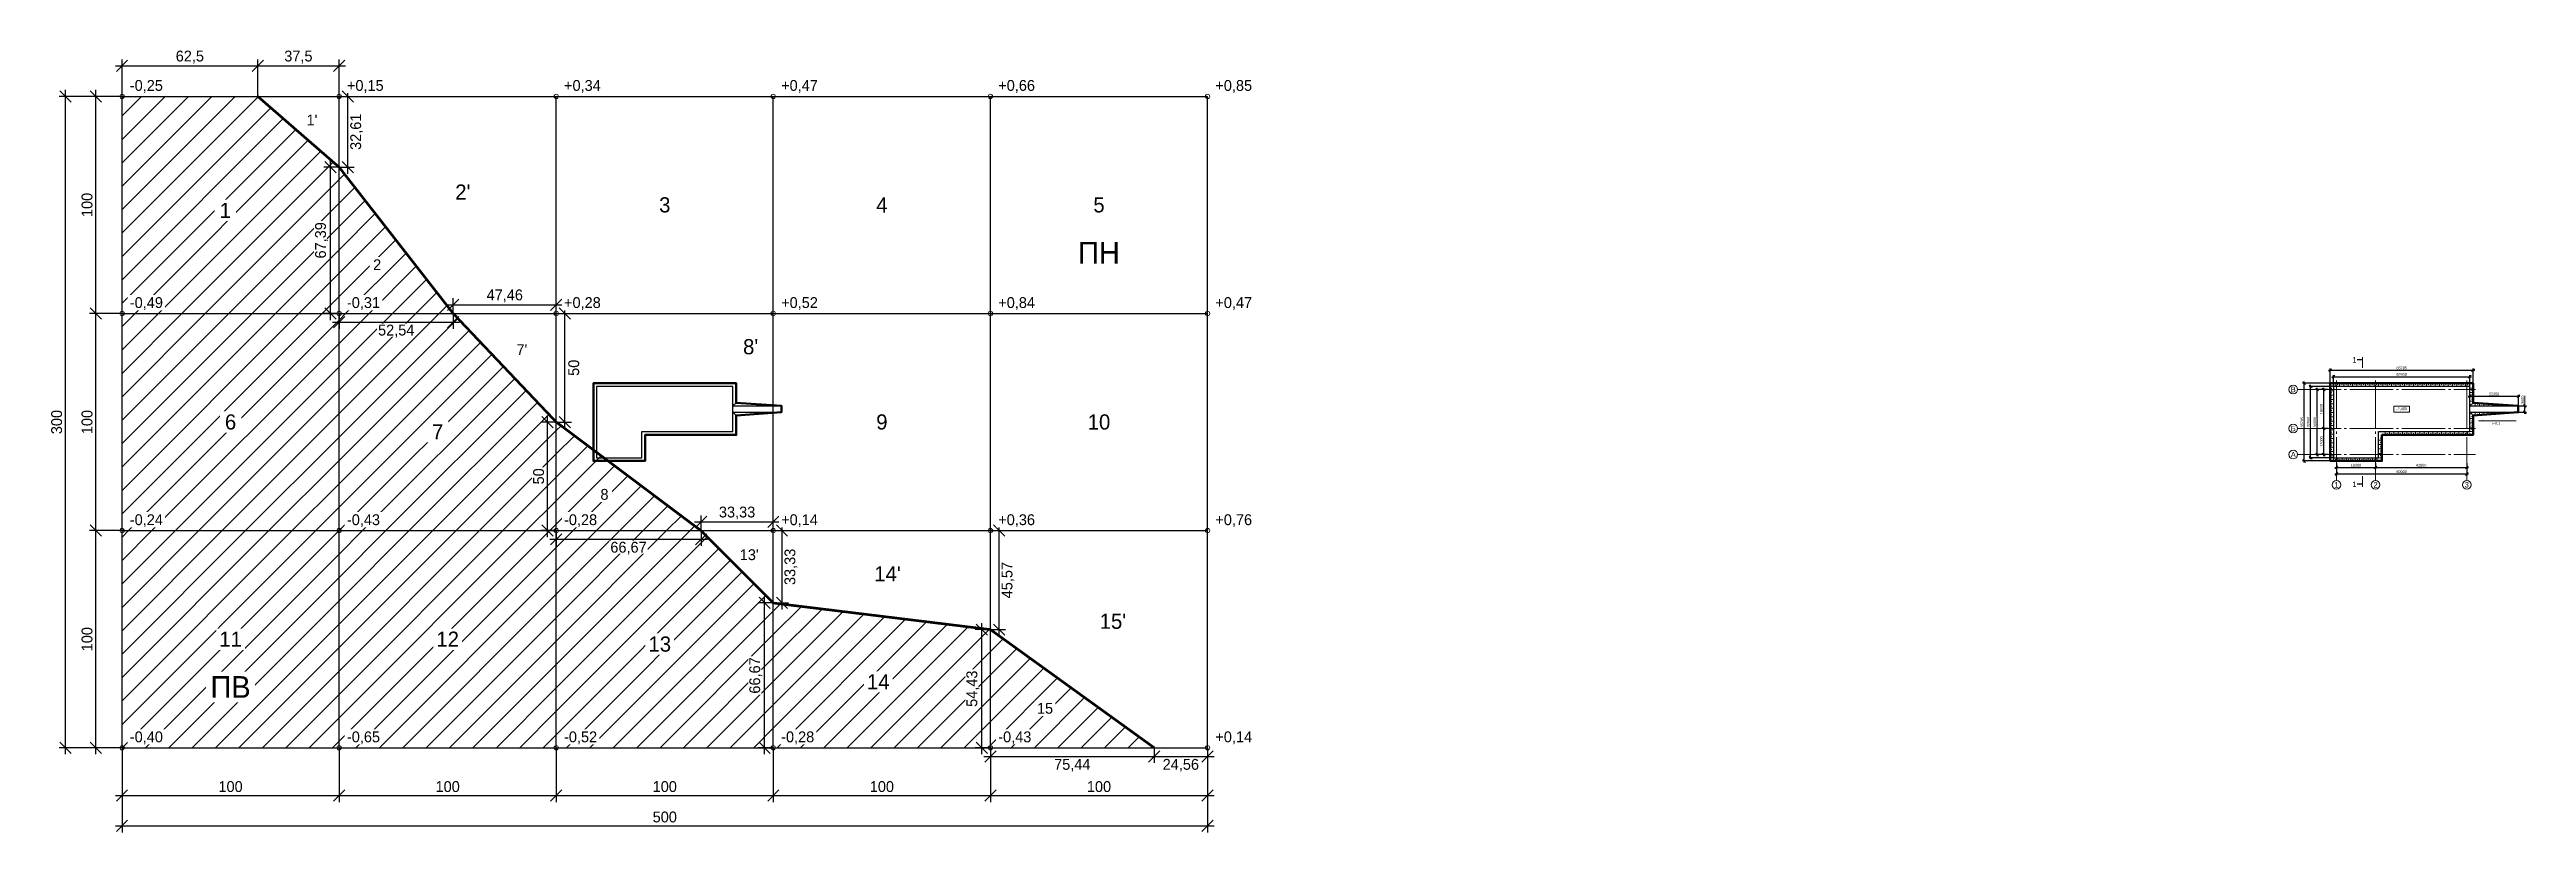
# Model space of a CAD drawing. Header units: metres. Extents: x -33 to 2004, y -39 to 322.
# Drawn here: x -33 to 1108, y -39 to 322 of the extents above; entities that cross this region are included whole.
import ezdxf

# ---------------------------------------------------------------- set-up
doc = ezdxf.new("R2010")
doc.units = ezdxf.units.M
doc.linetypes.add('ГОСТ_штрихпунктирная', pattern=[24, 20, -1.5, 1, -1.5])
for name, color, linetype, lineweight in [('Бергштрихи', 7, 'Continuous', 18), ('Конструкции', 7, 'Continuous', 50), ('Котлован', 7, 'Continuous', 50), ('Котлован_низ', 7, 'Continuous', 25), ('ЛНР', 1, 'Continuous', 70), ('Надписи', 7, 'Continuous', 25), ('Номера_фигур', 7, 'Continuous', 25), ('Оси', 7, 'Continuous', 18), ('Отметки', 5, 'Continuous', 18), ('ПВ_ПН', 7, 'Continuous', 35), ('ПВ_штриховка', 8, 'Continuous', 18), ('Размеры', 3, 'Continuous', 18), ('Сетка', 7, 'Continuous', 25)]:
    doc.layers.add(name, color=color, linetype=linetype, lineweight=lineweight)
doc.styles.add('ГОСТ тип Б', font='ofont.ru_GOST type B.ttf')
doc.dimstyles.new('М1-2000', dxfattribs={"dimscale": 2, "dimtxt": 2.5, "dimasz": 2.5, "dimexe": 1.5, "dimexo": 0, "dimgap": 0.8, "dimtad": 1, "dimtxsty": 'ГОСТ тип Б', "dimtsz": 1.3, "dimcen": 2.5, "dimdle": 1.5, "dimclrd": 3, "dimclre": 3, "dimclrt": 3, "dimazin": 3, "dimtfac": 1, "dimtix": 1, "dimtmove": 0, "dimatfit": 3, "dimtfill": 1, "dimarcsym": 0})
doc.dimstyles.new('М1-500', dxfattribs={"dimscale": 0.5, "dimtxt": 2.5, "dimasz": 2.5, "dimexe": 1.5, "dimexo": 0, "dimgap": 0.8, "dimtad": 1, "dimdec": 0, "dimlfac": 1000, "dimtxsty": 'ГОСТ тип Б', "dimtsz": 1.3, "dimcen": 2.5, "dimdle": 1.5, "dimclrd": 3, "dimclre": 3, "dimclrt": 3, "dimazin": 3, "dimtfac": 1, "dimtix": 1, "dimtmove": 0, "dimatfit": 3, "dimtfill": 1, "dimarcsym": 0})

msp = doc.modelspace()

# ---------------------------------------------------------------- texts
at = {"layer": 'Оси', "char_height": 2.5, "attachment_point": 5, "style": 'ГОСТ тип Б'}
for s, insert in [('В', (1000.1025, 165)), ('Б', (1000.1025, 147)), ('А', (1000.1025, 135)), ('1', (1020, 121.1025)), ('2', (1038, 121.1025)), ('3', (1080, 121.1025))]:
    msp.add_mtext(s, dxfattribs=dict(at, insert=insert))
at = {"layer": 'Отметки', "insert": (1050, 156), "char_height": 1.25, "attachment_point": 5, "style": 'ГОСТ тип Б'}
msp.add_mtext('-2,400', dxfattribs=at)
at = {"layer": 'Размеры', "insert": (1093.575, 150.0029), "char_height": 1.25, "attachment_point": 2, "style": 'ГОСТ тип Б'}
msp.add_mtext('i=0,1', dxfattribs=at)

# ---------------------------------------------------------------- blocks, each defined once
blk = doc.blocks.new('_OBLIQUE')
at = {"color": 0, "linetype": 'ByBlock'}
blk.add_line((-0.5, -0.5), (0.5, 0.5), dxfattribs=at)
blk = doc.blocks.new('*D0')
at = {"color": 3, "transparency": 16777216}
for p, q in [((-3, 314), (65.5, 314)), ((0, 300), (0, 317)), ((62.5, 300), (62.5, 317))]:
    blk.add_line(p, q, dxfattribs=at)
at = {"layer": 'Defpoints', "transparency": 16777216}
for p in [(0, 314), (0, 300), (62.5, 300)]:
    blk.add_point(p, dxfattribs=at)
at = {"layer": 'Размеры', "color": 3, "transparency": 16777216, "xscale": 5.2, "yscale": 5.2}
for p in [(0, 314), (62.5, 314)]:
    blk.add_blockref('_OBLIQUE', p, dxfattribs=at)
at = {"layer": 'Размеры', "color": 3, "transparency": 16777216, "insert": (31.25, 318.1), "char_height": 5, "attachment_point": 5, "style": 'ГОСТ тип Б', "bg_fill": 3, "box_fill_scale": 1.1, "bg_fill_color": 1, "bg_fill_transparency": 0}
blk.add_mtext('62,5', dxfattribs=at)
blk = doc.blocks.new('*D2')
at = {"color": 3, "transparency": 16777216}
for p, q in [((59.5, 314), (103, 314)), ((62.5, 300), (62.5, 317)), ((100, 300), (100, 317))]:
    blk.add_line(p, q, dxfattribs=at)
at = {"layer": 'Defpoints', "transparency": 16777216}
for p in [(62.5, 314), (62.5, 300), (100, 300)]:
    blk.add_point(p, dxfattribs=at)
at = {"layer": 'Размеры', "color": 3, "transparency": 16777216, "xscale": 5.2, "yscale": 5.2}
for p in [(62.5, 314), (100, 314)]:
    blk.add_blockref('_OBLIQUE', p, dxfattribs=at)
at = {"layer": 'Размеры', "color": 3, "transparency": 16777216, "insert": (81.25, 318.1), "char_height": 5, "attachment_point": 5, "style": 'ГОСТ тип Б', "bg_fill": 3, "box_fill_scale": 1.1, "bg_fill_color": 1, "bg_fill_transparency": 0}
blk.add_mtext('37,5', dxfattribs=at)
blk = doc.blocks.new('*D3')
at = {"color": 3, "transparency": 16777216}
for p, q in [((97, 196), (155.5, 196)), ((100, 200), (100, 193)), ((152.5, 200), (152.5, 193))]:
    blk.add_line(p, q, dxfattribs=at)
at = {"layer": 'Defpoints', "transparency": 16777216}
for p in [(100, 200), (100, 196), (152.5, 200)]:
    blk.add_point(p, dxfattribs=at)
at = {"layer": 'Размеры', "color": 3, "transparency": 16777216, "xscale": 5.2, "yscale": 5.2}
for p in [(100, 196), (152.5, 196)]:
    blk.add_blockref('_OBLIQUE', p, dxfattribs=at)
at = {"layer": 'Размеры', "color": 3, "transparency": 16777216, "insert": (126.3, 191.9), "char_height": 5, "attachment_point": 5, "style": 'ГОСТ тип Б', "bg_fill": 3, "box_fill_scale": 1.1, "bg_fill_color": 1, "bg_fill_transparency": 0}
blk.add_mtext('52,54', dxfattribs=at)
blk = doc.blocks.new('*D4')
at = {"color": 3, "transparency": 16777216}
for p, q in [((152.5, 200), (152.5, 207)), ((200, 200), (200, 207)), ((149.5, 204), (203, 204))]:
    blk.add_line(p, q, dxfattribs=at)
at = {"layer": 'Defpoints', "transparency": 16777216}
for p in [(152.5, 204), (152.5, 200), (200, 200)]:
    blk.add_point(p, dxfattribs=at)
at = {"layer": 'Размеры', "color": 3, "transparency": 16777216, "xscale": 5.2, "yscale": 5.2}
for p in [(152.5, 204), (200, 204)]:
    blk.add_blockref('_OBLIQUE', p, dxfattribs=at)
at = {"layer": 'Размеры', "color": 3, "transparency": 16777216, "insert": (176.3, 208.1), "char_height": 5, "attachment_point": 5, "style": 'ГОСТ тип Б', "bg_fill": 3, "box_fill_scale": 1.1, "bg_fill_color": 1, "bg_fill_transparency": 0}
blk.add_mtext('47,46', dxfattribs=at)
blk = doc.blocks.new('*D5')
at = {"color": 3, "transparency": 16777216}
for p, q in [((197, 96), (269.7, 96)), ((200, 100), (200, 93)), ((266.7, 100), (266.7, 93))]:
    blk.add_line(p, q, dxfattribs=at)
at = {"layer": 'Defpoints', "transparency": 16777216}
for p in [(200, 100), (200, 96), (266.7, 100)]:
    blk.add_point(p, dxfattribs=at)
at = {"layer": 'Размеры', "color": 3, "transparency": 16777216, "xscale": 5.2, "yscale": 5.2}
for p in [(200, 96), (266.7, 96)]:
    blk.add_blockref('_OBLIQUE', p, dxfattribs=at)
at = {"layer": 'Размеры', "color": 3, "transparency": 16777216, "insert": (233.3, 91.9), "char_height": 5, "attachment_point": 5, "style": 'ГОСТ тип Б', "bg_fill": 3, "box_fill_scale": 1.1, "bg_fill_color": 1, "bg_fill_transparency": 0}
blk.add_mtext('66,67', dxfattribs=at)
blk = doc.blocks.new('*D6')
at = {"color": 3, "transparency": 16777216}
for p, q in [((263.7, 104), (303, 104)), ((266.7, 100), (266.7, 107)), ((300, 100), (300, 107))]:
    blk.add_line(p, q, dxfattribs=at)
at = {"layer": 'Defpoints', "transparency": 16777216}
for p in [(266.7, 104), (266.7, 100), (300, 100)]:
    blk.add_point(p, dxfattribs=at)
at = {"layer": 'Размеры', "color": 3, "transparency": 16777216, "xscale": 5.2, "yscale": 5.2}
for p in [(266.7, 104), (300, 104)]:
    blk.add_blockref('_OBLIQUE', p, dxfattribs=at)
at = {"layer": 'Размеры', "color": 3, "transparency": 16777216, "insert": (283.3, 108.1), "char_height": 5, "attachment_point": 5, "style": 'ГОСТ тип Б', "bg_fill": 3, "box_fill_scale": 1.1, "bg_fill_color": 1, "bg_fill_transparency": 0}
blk.add_mtext('33,33', dxfattribs=at)
blk = doc.blocks.new('*D7')
at = {"color": 3, "transparency": 16777216}
for p, q in [((400, 0), (400, -7)), ((475.4, 0), (475.4, -7)), ((397, -4), (478.4, -4))]:
    blk.add_line(p, q, dxfattribs=at)
at = {"layer": 'Defpoints', "transparency": 16777216}
for p in [(400, 0), (475.4, 0), (400, -4)]:
    blk.add_point(p, dxfattribs=at)
at = {"layer": 'Размеры', "color": 3, "transparency": 16777216, "xscale": 5.2, "yscale": 5.2}
for p in [(400, -4), (475.4, -4)]:
    blk.add_blockref('_OBLIQUE', p, dxfattribs=at)
at = {"layer": 'Размеры', "color": 3, "transparency": 16777216, "insert": (437.7, -8.1), "char_height": 5, "attachment_point": 5, "style": 'ГОСТ тип Б', "bg_fill": 3, "box_fill_scale": 1.1, "bg_fill_color": 1, "bg_fill_transparency": 0}
blk.add_mtext('75,44', dxfattribs=at)
blk = doc.blocks.new('*D8')
at = {"color": 3, "transparency": 16777216}
for p, q in [((475.4, 0), (475.4, -7)), ((500, 0), (500, -7)), ((472.4, -4), (503, -4))]:
    blk.add_line(p, q, dxfattribs=at)
at = {"layer": 'Размеры', "color": 3, "transparency": 16777216, "xscale": 5.2, "yscale": 5.2}
for p in [(475.4, -4), (500, -4)]:
    blk.add_blockref('_OBLIQUE', p, dxfattribs=at)
at = {"layer": 'Размеры', "color": 3, "transparency": 16777216, "insert": (487.7, -8.1), "char_height": 5, "attachment_point": 5, "style": 'ГОСТ тип Б', "bg_fill": 3, "box_fill_scale": 1.1, "bg_fill_color": 1, "bg_fill_transparency": 0}
blk.add_mtext('24,56', dxfattribs=at)
at = {"layer": 'Defpoints', "transparency": 16777216}
for p in [(475.4, 0), (500, 0), (475.4, -4)]:
    blk.add_point(p, dxfattribs=at)
blk = doc.blocks.new('*D9')
at = {"color": 3, "transparency": 16777216}
for p, q in [((100, 300), (107, 300)), ((104, 264.4), (104, 303)), ((100, 267.4), (107, 267.4))]:
    blk.add_line(p, q, dxfattribs=at)
at = {"layer": 'Defpoints', "transparency": 16777216}
for p in [(100, 300), (100, 267.4), (104, 267.4)]:
    blk.add_point(p, dxfattribs=at)
at = {"layer": 'Размеры', "color": 3, "transparency": 16777216, "xscale": 5.2, "yscale": 5.2, "rotation": 90}
for p in [(104, 300), (104, 267.4)]:
    blk.add_blockref('_OBLIQUE', p, dxfattribs=at)
at = {"layer": 'Размеры', "color": 3, "transparency": 16777216, "insert": (108.1, 283.7), "char_height": 5, "attachment_point": 5, "rotation": 90, "style": 'ГОСТ тип Б', "bg_fill": 3, "box_fill_scale": 1.1, "bg_fill_color": 1, "bg_fill_transparency": 0}
blk.add_mtext('32,61', dxfattribs=at)
blk = doc.blocks.new('*D10')
at = {"color": 3, "transparency": 16777216}
for p, q in [((100, 267.4), (93, 267.4)), ((96, 197), (96, 270.4)), ((100, 200), (93, 200))]:
    blk.add_line(p, q, dxfattribs=at)
at = {"layer": 'Defpoints', "transparency": 16777216}
for p in [(100, 267.4), (96, 200), (100, 200)]:
    blk.add_point(p, dxfattribs=at)
at = {"layer": 'Размеры', "color": 3, "transparency": 16777216, "xscale": 5.2, "yscale": 5.2, "rotation": 90}
for p in [(96, 267.4), (96, 200)]:
    blk.add_blockref('_OBLIQUE', p, dxfattribs=at)
at = {"layer": 'Размеры', "color": 3, "transparency": 16777216, "insert": (91.9, 233.7), "char_height": 5, "attachment_point": 5, "rotation": 90, "style": 'ГОСТ тип Б', "bg_fill": 3, "box_fill_scale": 1.1, "bg_fill_color": 1, "bg_fill_transparency": 0}
blk.add_mtext('67,39', dxfattribs=at)
blk = doc.blocks.new('*D11')
at = {"color": 3, "transparency": 16777216}
for p, q in [((200, 200), (207, 200)), ((204, 147), (204, 203)), ((200, 150), (207, 150))]:
    blk.add_line(p, q, dxfattribs=at)
at = {"layer": 'Defpoints', "transparency": 16777216}
for p in [(200, 200), (200, 150), (204, 150)]:
    blk.add_point(p, dxfattribs=at)
at = {"layer": 'Размеры', "color": 3, "transparency": 16777216, "xscale": 5.2, "yscale": 5.2, "rotation": 90}
for p in [(204, 200), (204, 150)]:
    blk.add_blockref('_OBLIQUE', p, dxfattribs=at)
at = {"layer": 'Размеры', "color": 3, "transparency": 16777216, "insert": (208.1, 175), "char_height": 5, "attachment_point": 5, "rotation": 90, "style": 'ГОСТ тип Б', "bg_fill": 3, "box_fill_scale": 1.1, "bg_fill_color": 1, "bg_fill_transparency": 0}
blk.add_mtext('50', dxfattribs=at)
blk = doc.blocks.new('*D12')
at = {"color": 3, "transparency": 16777216}
for p, q in [((200, 150), (193, 150)), ((196, 97), (196, 153)), ((200, 100), (193, 100))]:
    blk.add_line(p, q, dxfattribs=at)
at = {"layer": 'Defpoints', "transparency": 16777216}
for p in [(200, 150), (196, 100), (200, 100)]:
    blk.add_point(p, dxfattribs=at)
at = {"layer": 'Размеры', "color": 3, "transparency": 16777216, "xscale": 5.2, "yscale": 5.2, "rotation": 90}
for p in [(196, 150), (196, 100)]:
    blk.add_blockref('_OBLIQUE', p, dxfattribs=at)
at = {"layer": 'Размеры', "color": 3, "transparency": 16777216, "insert": (191.9, 125), "char_height": 5, "attachment_point": 5, "rotation": 90, "style": 'ГОСТ тип Б', "bg_fill": 3, "box_fill_scale": 1.1, "bg_fill_color": 1, "bg_fill_transparency": 0}
blk.add_mtext('50', dxfattribs=at)
blk = doc.blocks.new('*D13')
at = {"color": 3, "transparency": 16777216}
for p, q in [((304, 63.7), (304, 103)), ((300, 100), (307, 100)), ((300, 66.7), (307, 66.7))]:
    blk.add_line(p, q, dxfattribs=at)
at = {"layer": 'Defpoints', "transparency": 16777216}
for p in [(300, 100), (300, 66.7), (304, 66.7)]:
    blk.add_point(p, dxfattribs=at)
at = {"layer": 'Размеры', "color": 3, "transparency": 16777216, "xscale": 5.2, "yscale": 5.2, "rotation": 90}
for p in [(304, 100), (304, 66.7)]:
    blk.add_blockref('_OBLIQUE', p, dxfattribs=at)
at = {"layer": 'Размеры', "color": 3, "transparency": 16777216, "insert": (308.1, 83.3), "char_height": 5, "attachment_point": 5, "rotation": 90, "style": 'ГОСТ тип Б', "bg_fill": 3, "box_fill_scale": 1.1, "bg_fill_color": 1, "bg_fill_transparency": 0}
blk.add_mtext('33,33', dxfattribs=at)
blk = doc.blocks.new('*D14')
at = {"color": 3, "transparency": 16777216}
for p, q in [((296, -3), (296, 69.7)), ((300, 66.7), (293, 66.7)), ((300, 0), (293, 0))]:
    blk.add_line(p, q, dxfattribs=at)
at = {"layer": 'Defpoints', "transparency": 16777216}
for p in [(300, 66.7), (296, 0), (300, 0)]:
    blk.add_point(p, dxfattribs=at)
at = {"layer": 'Размеры', "color": 3, "transparency": 16777216, "xscale": 5.2, "yscale": 5.2, "rotation": 90}
for p in [(296, 66.7), (296, 0)]:
    blk.add_blockref('_OBLIQUE', p, dxfattribs=at)
at = {"layer": 'Размеры', "color": 3, "transparency": 16777216, "insert": (291.9, 33.3), "char_height": 5, "attachment_point": 5, "rotation": 90, "style": 'ГОСТ тип Б', "bg_fill": 3, "box_fill_scale": 1.1, "bg_fill_color": 1, "bg_fill_transparency": 0}
blk.add_mtext('66,67', dxfattribs=at)
blk = doc.blocks.new('*D15')
at = {"color": 3, "transparency": 16777216}
for p, q in [((404, 51.4), (404, 103)), ((400, 100), (407, 100)), ((400, 54.4), (407, 54.4))]:
    blk.add_line(p, q, dxfattribs=at)
at = {"layer": 'Defpoints', "transparency": 16777216}
for p in [(400, 100), (400, 54.4), (404, 54.4)]:
    blk.add_point(p, dxfattribs=at)
at = {"layer": 'Размеры', "color": 3, "transparency": 16777216, "xscale": 5.2, "yscale": 5.2, "rotation": 90}
for p in [(404, 100), (404, 54.4)]:
    blk.add_blockref('_OBLIQUE', p, dxfattribs=at)
at = {"layer": 'Размеры', "color": 3, "transparency": 16777216, "insert": (408.1, 77.2), "char_height": 5, "attachment_point": 5, "rotation": 90, "style": 'ГОСТ тип Б', "bg_fill": 3, "box_fill_scale": 1.1, "bg_fill_color": 1, "bg_fill_transparency": 0}
blk.add_mtext('45,57', dxfattribs=at)
blk = doc.blocks.new('*D16')
at = {"color": 3, "transparency": 16777216}
for p, q in [((396, -3), (396, 57.4)), ((400, 54.4), (393, 54.4)), ((400, 0), (393, 0))]:
    blk.add_line(p, q, dxfattribs=at)
at = {"layer": 'Defpoints', "transparency": 16777216}
for p in [(400, 54.4), (396, 0), (400, 0)]:
    blk.add_point(p, dxfattribs=at)
at = {"layer": 'Размеры', "color": 3, "transparency": 16777216, "xscale": 5.2, "yscale": 5.2, "rotation": 90}
for p in [(396, 54.4), (396, 0)]:
    blk.add_blockref('_OBLIQUE', p, dxfattribs=at)
at = {"layer": 'Размеры', "color": 3, "transparency": 16777216, "insert": (391.9, 27.2), "char_height": 5, "attachment_point": 5, "rotation": 90, "style": 'ГОСТ тип Б', "bg_fill": 3, "box_fill_scale": 1.1, "bg_fill_color": 1, "bg_fill_transparency": 0}
blk.add_mtext('54,43', dxfattribs=at)
blk = doc.blocks.new('*D17')
at = {"color": 3, "transparency": 16777216}
for p, q in [((0, 0), (0, -25)), ((100, 0), (100, -25)), ((-3, -22), (103, -22))]:
    blk.add_line(p, q, dxfattribs=at)
at = {"layer": 'Defpoints', "transparency": 16777216}
for p in [(0, 0), (100, 0), (0, -22)]:
    blk.add_point(p, dxfattribs=at)
at = {"layer": 'Размеры', "color": 3, "transparency": 16777216, "xscale": 5.2, "yscale": 5.2}
for p in [(0, -22), (100, -22)]:
    blk.add_blockref('_OBLIQUE', p, dxfattribs=at)
at = {"layer": 'Размеры', "color": 3, "transparency": 16777216, "insert": (50, -17.9), "char_height": 5, "attachment_point": 5, "style": 'ГОСТ тип Б', "bg_fill": 3, "box_fill_scale": 1.1, "bg_fill_color": 1, "bg_fill_transparency": 0}
blk.add_mtext('100', dxfattribs=at)
blk = doc.blocks.new('*D18')
at = {"color": 3, "transparency": 16777216}
for p, q in [((100, 0), (100, -25)), ((200, 0), (200, -25)), ((97, -22), (203, -22))]:
    blk.add_line(p, q, dxfattribs=at)
at = {"layer": 'Defpoints', "transparency": 16777216}
for p in [(100, 0), (200, 0), (100, -22)]:
    blk.add_point(p, dxfattribs=at)
at = {"layer": 'Размеры', "color": 3, "transparency": 16777216, "xscale": 5.2, "yscale": 5.2}
for p in [(100, -22), (200, -22)]:
    blk.add_blockref('_OBLIQUE', p, dxfattribs=at)
at = {"layer": 'Размеры', "color": 3, "transparency": 16777216, "insert": (150, -17.9), "char_height": 5, "attachment_point": 5, "style": 'ГОСТ тип Б', "bg_fill": 3, "box_fill_scale": 1.1, "bg_fill_color": 1, "bg_fill_transparency": 0}
blk.add_mtext('100', dxfattribs=at)
blk = doc.blocks.new('*D19')
at = {"color": 3, "transparency": 16777216}
for p, q in [((200, 0), (200, -25)), ((300, 0), (300, -25)), ((197, -22), (303, -22))]:
    blk.add_line(p, q, dxfattribs=at)
at = {"layer": 'Defpoints', "transparency": 16777216}
for p in [(200, 0), (300, 0), (200, -22)]:
    blk.add_point(p, dxfattribs=at)
at = {"layer": 'Размеры', "color": 3, "transparency": 16777216, "xscale": 5.2, "yscale": 5.2}
for p in [(200, -22), (300, -22)]:
    blk.add_blockref('_OBLIQUE', p, dxfattribs=at)
at = {"layer": 'Размеры', "color": 3, "transparency": 16777216, "insert": (250, -17.9), "char_height": 5, "attachment_point": 5, "style": 'ГОСТ тип Б', "bg_fill": 3, "box_fill_scale": 1.1, "bg_fill_color": 1, "bg_fill_transparency": 0}
blk.add_mtext('100', dxfattribs=at)
blk = doc.blocks.new('*D20')
at = {"color": 3, "transparency": 16777216}
for p, q in [((300, 0), (300, -25)), ((400, 0), (400, -25)), ((297, -22), (403, -22))]:
    blk.add_line(p, q, dxfattribs=at)
at = {"layer": 'Defpoints', "transparency": 16777216}
for p in [(300, 0), (400, 0), (300, -22)]:
    blk.add_point(p, dxfattribs=at)
at = {"layer": 'Размеры', "color": 3, "transparency": 16777216, "xscale": 5.2, "yscale": 5.2}
for p in [(300, -22), (400, -22)]:
    blk.add_blockref('_OBLIQUE', p, dxfattribs=at)
at = {"layer": 'Размеры', "color": 3, "transparency": 16777216, "insert": (350, -17.9), "char_height": 5, "attachment_point": 5, "style": 'ГОСТ тип Б', "bg_fill": 3, "box_fill_scale": 1.1, "bg_fill_color": 1, "bg_fill_transparency": 0}
blk.add_mtext('100', dxfattribs=at)
blk = doc.blocks.new('*D21')
at = {"color": 3, "transparency": 16777216}
for p, q in [((400, 0), (400, -25)), ((500, 0), (500, -25)), ((397, -22), (503, -22))]:
    blk.add_line(p, q, dxfattribs=at)
at = {"layer": 'Defpoints', "transparency": 16777216}
for p in [(400, 0), (500, 0), (400, -22)]:
    blk.add_point(p, dxfattribs=at)
at = {"layer": 'Размеры', "color": 3, "transparency": 16777216, "xscale": 5.2, "yscale": 5.2}
for p in [(400, -22), (500, -22)]:
    blk.add_blockref('_OBLIQUE', p, dxfattribs=at)
at = {"layer": 'Размеры', "color": 3, "transparency": 16777216, "insert": (450, -17.9), "char_height": 5, "attachment_point": 5, "style": 'ГОСТ тип Б', "bg_fill": 3, "box_fill_scale": 1.1, "bg_fill_color": 1, "bg_fill_transparency": 0}
blk.add_mtext('100', dxfattribs=at)
blk = doc.blocks.new('*D22')
at = {"color": 3, "transparency": 16777216}
for p, q in [((0, 0), (0, -39)), ((500, 0), (500, -39)), ((-3, -36), (503, -36))]:
    blk.add_line(p, q, dxfattribs=at)
at = {"layer": 'Defpoints', "transparency": 16777216}
for p in [(0, 0), (500, 0), (0, -36)]:
    blk.add_point(p, dxfattribs=at)
at = {"layer": 'Размеры', "color": 3, "transparency": 16777216, "xscale": 5.2, "yscale": 5.2}
for p in [(0, -36), (500, -36)]:
    blk.add_blockref('_OBLIQUE', p, dxfattribs=at)
at = {"layer": 'Размеры', "color": 3, "transparency": 16777216, "insert": (250, -31.9), "char_height": 5, "attachment_point": 5, "style": 'ГОСТ тип Б', "bg_fill": 3, "box_fill_scale": 1.1, "bg_fill_color": 1, "bg_fill_transparency": 0}
blk.add_mtext('500', dxfattribs=at)
blk = doc.blocks.new('*D23')
at = {"color": 3, "transparency": 16777216}
for p, q in [((-12, -3), (-12, 103)), ((0, 100), (-15, 100)), ((0, 0), (-15, 0))]:
    blk.add_line(p, q, dxfattribs=at)
at = {"layer": 'Defpoints', "transparency": 16777216}
for p in [(0, 100), (-12, 0), (0, 0)]:
    blk.add_point(p, dxfattribs=at)
at = {"layer": 'Размеры', "color": 3, "transparency": 16777216, "xscale": 5.2, "yscale": 5.2, "rotation": 90}
for p in [(-12, 100), (-12, 0)]:
    blk.add_blockref('_OBLIQUE', p, dxfattribs=at)
at = {"layer": 'Размеры', "color": 3, "transparency": 16777216, "insert": (-16.1, 50), "char_height": 5, "attachment_point": 5, "rotation": 90, "style": 'ГОСТ тип Б', "bg_fill": 3, "box_fill_scale": 1.1, "bg_fill_color": 1, "bg_fill_transparency": 0}
blk.add_mtext('100', dxfattribs=at)
blk = doc.blocks.new('*D24')
at = {"color": 3, "transparency": 16777216}
for p, q in [((0, 200), (-15, 200)), ((-12, 97), (-12, 203)), ((0, 100), (-15, 100))]:
    blk.add_line(p, q, dxfattribs=at)
at = {"layer": 'Defpoints', "transparency": 16777216}
for p in [(0, 200), (-12, 100), (0, 100)]:
    blk.add_point(p, dxfattribs=at)
at = {"layer": 'Размеры', "color": 3, "transparency": 16777216, "xscale": 5.2, "yscale": 5.2, "rotation": 90}
for p in [(-12, 200), (-12, 100)]:
    blk.add_blockref('_OBLIQUE', p, dxfattribs=at)
at = {"layer": 'Размеры', "color": 3, "transparency": 16777216, "insert": (-16.1, 150), "char_height": 5, "attachment_point": 5, "rotation": 90, "style": 'ГОСТ тип Б', "bg_fill": 3, "box_fill_scale": 1.1, "bg_fill_color": 1, "bg_fill_transparency": 0}
blk.add_mtext('100', dxfattribs=at)
blk = doc.blocks.new('*D25')
at = {"color": 3, "transparency": 16777216}
for p, q in [((0, 300), (-15, 300)), ((-12, 197), (-12, 303)), ((0, 200), (-15, 200))]:
    blk.add_line(p, q, dxfattribs=at)
at = {"layer": 'Defpoints', "transparency": 16777216}
for p in [(0, 300), (-12, 200), (0, 200)]:
    blk.add_point(p, dxfattribs=at)
at = {"layer": 'Размеры', "color": 3, "transparency": 16777216, "xscale": 5.2, "yscale": 5.2, "rotation": 90}
for p in [(-12, 300), (-12, 200)]:
    blk.add_blockref('_OBLIQUE', p, dxfattribs=at)
at = {"layer": 'Размеры', "color": 3, "transparency": 16777216, "insert": (-16.1, 250), "char_height": 5, "attachment_point": 5, "rotation": 90, "style": 'ГОСТ тип Б', "bg_fill": 3, "box_fill_scale": 1.1, "bg_fill_color": 1, "bg_fill_transparency": 0}
blk.add_mtext('100', dxfattribs=at)
blk = doc.blocks.new('*D26')
at = {"color": 3, "transparency": 16777216}
for p, q in [((0, 300), (-29, 300)), ((-26, -3), (-26, 303)), ((0, 0), (-29, 0))]:
    blk.add_line(p, q, dxfattribs=at)
at = {"layer": 'Defpoints', "transparency": 16777216}
for p in [(0, 300), (-26, 0), (0, 0)]:
    blk.add_point(p, dxfattribs=at)
at = {"layer": 'Размеры', "color": 3, "transparency": 16777216, "xscale": 5.2, "yscale": 5.2, "rotation": 90}
for p in [(-26, 300), (-26, 0)]:
    blk.add_blockref('_OBLIQUE', p, dxfattribs=at)
at = {"layer": 'Размеры', "color": 3, "transparency": 16777216, "insert": (-30.1, 150), "char_height": 5, "attachment_point": 5, "rotation": 90, "style": 'ГОСТ тип Б', "bg_fill": 3, "box_fill_scale": 1.1, "bg_fill_color": 1, "bg_fill_transparency": 0}
blk.add_mtext('300', dxfattribs=at)
blk = doc.blocks.new('*D27')
at = {"color": 3, "transparency": 16777216}
for p, q in [((1019.25, 129.10255), (1038.75, 129.10255)), ((1020, 131.10255), (1020, 128.35255)), ((1038, 131.10255), (1038, 128.35255))]:
    blk.add_line(p, q, dxfattribs=at)
at = {"layer": 'Defpoints', "transparency": 16777216}
for p in [(1020, 131.10255), (1020, 129.10255), (1038, 131.10255)]:
    blk.add_point(p, dxfattribs=at)
at = {"layer": 'Размеры', "color": 3, "transparency": 16777216, "xscale": 1.3, "yscale": 1.3}
for p in [(1020, 129.10255), (1038, 129.10255)]:
    blk.add_blockref('_OBLIQUE', p, dxfattribs=at)
at = {"layer": 'Размеры', "color": 3, "transparency": 16777216, "insert": (1029, 130.12755), "char_height": 1.25, "attachment_point": 5, "style": 'ГОСТ тип Б', "bg_fill": 3, "box_fill_scale": 1.1, "bg_fill_color": 1, "bg_fill_transparency": 0}
blk.add_mtext('18000', dxfattribs=at)
blk = doc.blocks.new('*D28')
at = {"color": 3, "transparency": 16777216}
for p, q in [((1037.25, 129.10255), (1080.75, 129.10255)), ((1038, 131.10255), (1038, 128.35255)), ((1080, 131.10255), (1080, 128.35255))]:
    blk.add_line(p, q, dxfattribs=at)
at = {"layer": 'Defpoints', "transparency": 16777216}
for p in [(1038, 131.10255), (1038, 129.10255), (1080, 131.10255)]:
    blk.add_point(p, dxfattribs=at)
at = {"layer": 'Размеры', "color": 3, "transparency": 16777216, "xscale": 1.3, "yscale": 1.3}
for p in [(1038, 129.10255), (1080, 129.10255)]:
    blk.add_blockref('_OBLIQUE', p, dxfattribs=at)
at = {"layer": 'Размеры', "color": 3, "transparency": 16777216, "insert": (1059, 130.12755), "char_height": 1.25, "attachment_point": 5, "style": 'ГОСТ тип Б', "bg_fill": 3, "box_fill_scale": 1.1, "bg_fill_color": 1, "bg_fill_transparency": 0}
blk.add_mtext('42000', dxfattribs=at)
blk = doc.blocks.new('*D29')
at = {"color": 3, "transparency": 16777216}
for p, q in [((1019.25, 126.10255), (1080.75, 126.10255)), ((1020, 131.10255), (1020, 125.35255)), ((1080, 131.10255), (1080, 125.35255))]:
    blk.add_line(p, q, dxfattribs=at)
at = {"layer": 'Defpoints', "transparency": 16777216}
for p in [(1020, 131.10255), (1020, 126.10255), (1080, 131.10255)]:
    blk.add_point(p, dxfattribs=at)
at = {"layer": 'Размеры', "color": 3, "transparency": 16777216, "xscale": 1.3, "yscale": 1.3}
for p in [(1020, 126.10255), (1080, 126.10255)]:
    blk.add_blockref('_OBLIQUE', p, dxfattribs=at)
at = {"layer": 'Размеры', "color": 3, "transparency": 16777216, "insert": (1050, 127.12755), "char_height": 1.25, "attachment_point": 5, "style": 'ГОСТ тип Б', "bg_fill": 3, "box_fill_scale": 1.1, "bg_fill_color": 1, "bg_fill_transparency": 0}
blk.add_mtext('60000', dxfattribs=at)
blk = doc.blocks.new('*D30')
at = {"color": 3, "transparency": 16777216}
for p, q in [((1018.6, 166.4), (1018.6, 171.64745)), ((1081.4, 166.4), (1081.4, 171.64745)), ((1017.85, 170.89745), (1082.15, 170.89745))]:
    blk.add_line(p, q, dxfattribs=at)
at = {"layer": 'Defpoints', "transparency": 16777216}
for p in [(1018.6, 170.89745), (1018.6, 166.4), (1081.4, 166.4)]:
    blk.add_point(p, dxfattribs=at)
at = {"layer": 'Размеры', "color": 3, "transparency": 16777216, "xscale": 1.3, "yscale": 1.3}
for p in [(1018.6, 170.89745), (1081.4, 170.89745)]:
    blk.add_blockref('_OBLIQUE', p, dxfattribs=at)
at = {"layer": 'Размеры', "color": 3, "transparency": 16777216, "insert": (1050, 171.92245), "char_height": 1.25, "attachment_point": 5, "style": 'ГОСТ тип Б', "bg_fill": 3, "box_fill_scale": 1.1, "bg_fill_color": 1, "bg_fill_transparency": 0}
blk.add_mtext('62800', dxfattribs=at)
blk = doc.blocks.new('*D31')
at = {"color": 3, "transparency": 16777216}
for p, q in [((1016.35255, 173.89745), (1083.64745, 173.89745)), ((1017.10255, 167.89745), (1017.10255, 174.64745)), ((1082.89745, 167.89745), (1082.89745, 174.64745))]:
    blk.add_line(p, q, dxfattribs=at)
at = {"layer": 'Defpoints', "transparency": 16777216}
for p in [(1017.10255, 173.89745), (1017.10255, 167.89745), (1082.89745, 167.89745)]:
    blk.add_point(p, dxfattribs=at)
at = {"layer": 'Размеры', "color": 3, "transparency": 16777216, "xscale": 1.3, "yscale": 1.3}
for p in [(1017.10255, 173.89745), (1082.89745, 173.89745)]:
    blk.add_blockref('_OBLIQUE', p, dxfattribs=at)
at = {"layer": 'Размеры', "color": 3, "transparency": 16777216, "insert": (1050, 174.92245), "char_height": 1.25, "attachment_point": 5, "style": 'ГОСТ тип Б', "bg_fill": 3, "box_fill_scale": 1.1, "bg_fill_color": 1, "bg_fill_transparency": 0}
blk.add_mtext('65795', dxfattribs=at)
blk = doc.blocks.new('*D32')
at = {"color": 3, "transparency": 16777216}
for p, q in [((1016.10255, 147), (1013.35255, 147)), ((1014.10255, 134.25), (1014.10255, 147.75)), ((1016.10255, 135), (1013.35255, 135))]:
    blk.add_line(p, q, dxfattribs=at)
at = {"layer": 'Размеры', "color": 3, "transparency": 16777216, "xscale": 1.3, "yscale": 1.3, "rotation": 90}
for p in [(1014.10255, 147), (1014.10255, 135)]:
    blk.add_blockref('_OBLIQUE', p, dxfattribs=at)
at = {"layer": 'Размеры', "color": 3, "transparency": 16777216, "insert": (1013.07755, 141), "char_height": 1.25, "attachment_point": 5, "rotation": 90, "style": 'ГОСТ тип Б', "bg_fill": 3, "box_fill_scale": 1.1, "bg_fill_color": 1, "bg_fill_transparency": 0}
blk.add_mtext('12000', dxfattribs=at)
at = {"layer": 'Defpoints', "transparency": 16777216}
for p in [(1016.10255, 147), (1014.10255, 135), (1016.10255, 135)]:
    blk.add_point(p, dxfattribs=at)
blk = doc.blocks.new('*D33')
at = {"color": 3, "transparency": 16777216}
for p, q in [((1016.10255, 165), (1013.35255, 165)), ((1014.10255, 146.25), (1014.10255, 165.75)), ((1016.10255, 147), (1013.35255, 147))]:
    blk.add_line(p, q, dxfattribs=at)
at = {"layer": 'Defpoints', "transparency": 16777216}
for p in [(1016.10255, 165), (1014.10255, 147), (1016.10255, 147)]:
    blk.add_point(p, dxfattribs=at)
at = {"layer": 'Размеры', "color": 3, "transparency": 16777216, "xscale": 1.3, "yscale": 1.3, "rotation": 90}
for p in [(1014.10255, 165), (1014.10255, 147)]:
    blk.add_blockref('_OBLIQUE', p, dxfattribs=at)
at = {"layer": 'Размеры', "color": 3, "transparency": 16777216, "insert": (1013.07755, 156), "char_height": 1.25, "attachment_point": 5, "rotation": 90, "style": 'ГОСТ тип Б', "bg_fill": 3, "box_fill_scale": 1.1, "bg_fill_color": 1, "bg_fill_transparency": 0}
blk.add_mtext('18000', dxfattribs=at)
blk = doc.blocks.new('*D34')
at = {"color": 3, "transparency": 16777216}
for p, q in [((1016.10255, 165), (1010.35255, 165)), ((1011.10255, 134.25), (1011.10255, 165.75)), ((1016.10255, 135), (1010.35255, 135))]:
    blk.add_line(p, q, dxfattribs=at)
at = {"layer": 'Defpoints', "transparency": 16777216}
for p in [(1016.10255, 165), (1011.10255, 135), (1016.10255, 135)]:
    blk.add_point(p, dxfattribs=at)
at = {"layer": 'Размеры', "color": 3, "transparency": 16777216, "xscale": 1.3, "yscale": 1.3, "rotation": 90}
for p in [(1011.10255, 165), (1011.10255, 135)]:
    blk.add_blockref('_OBLIQUE', p, dxfattribs=at)
at = {"layer": 'Размеры', "color": 3, "transparency": 16777216, "insert": (1010.07755, 150), "char_height": 1.25, "attachment_point": 5, "rotation": 90, "style": 'ГОСТ тип Б', "bg_fill": 3, "box_fill_scale": 1.1, "bg_fill_color": 1, "bg_fill_transparency": 0}
blk.add_mtext('30000', dxfattribs=at)
blk = doc.blocks.new('*D35')
at = {"color": 3, "transparency": 16777216}
for p, q in [((1018.6, 166.4), (1007.35255, 166.4)), ((1008.10255, 132.85), (1008.10255, 167.15)), ((1018.6, 133.6), (1007.35255, 133.6))]:
    blk.add_line(p, q, dxfattribs=at)
at = {"layer": 'Defpoints', "transparency": 16777216}
for p in [(1018.6, 166.4), (1008.10255, 133.6), (1018.6, 133.6)]:
    blk.add_point(p, dxfattribs=at)
at = {"layer": 'Размеры', "color": 3, "transparency": 16777216, "xscale": 1.3, "yscale": 1.3, "rotation": 90}
for p in [(1008.10255, 166.4), (1008.10255, 133.6)]:
    blk.add_blockref('_OBLIQUE', p, dxfattribs=at)
at = {"layer": 'Размеры', "color": 3, "transparency": 16777216, "insert": (1007.07755, 150), "char_height": 1.25, "attachment_point": 5, "rotation": 90, "style": 'ГОСТ тип Б', "bg_fill": 3, "box_fill_scale": 1.1, "bg_fill_color": 1, "bg_fill_transparency": 0}
blk.add_mtext('32800', dxfattribs=at)
blk = doc.blocks.new('*D36')
at = {"color": 3, "transparency": 16777216}
for p, q in [((1017.10255, 167.89745), (1004.35255, 167.89745)), ((1005.10255, 131.35255), (1005.10255, 168.64745)), ((1017.10255, 132.10255), (1004.35255, 132.10255))]:
    blk.add_line(p, q, dxfattribs=at)
at = {"layer": 'Defpoints', "transparency": 16777216}
for p in [(1017.10255, 167.89745), (1005.10255, 132.10255), (1017.10255, 132.10255)]:
    blk.add_point(p, dxfattribs=at)
at = {"layer": 'Размеры', "color": 3, "transparency": 16777216, "xscale": 1.3, "yscale": 1.3, "rotation": 90}
for p in [(1005.10255, 167.89745), (1005.10255, 132.10255)]:
    blk.add_blockref('_OBLIQUE', p, dxfattribs=at)
at = {"layer": 'Размеры', "color": 3, "transparency": 16777216, "insert": (1004.07755, 150), "char_height": 1.25, "attachment_point": 5, "rotation": 90, "style": 'ГОСТ тип Б', "bg_fill": 3, "box_fill_scale": 1.1, "bg_fill_color": 1, "bg_fill_transparency": 0}
blk.add_mtext('35795', dxfattribs=at)
blk = doc.blocks.new('*D37')
at = {"color": 3, "transparency": 16777216}
for p, q in [((1080.7, 161.9), (1104.5, 161.9)), ((1081.4, 157.5), (1081.4, 162.6)), ((1103.8, 157.5), (1103.8, 162.6))]:
    blk.add_line(p, q, dxfattribs=at)
at = {"layer": 'Defpoints', "transparency": 16777216}
for p in [(1081.4, 161.9), (1081.4, 157.5), (1103.8, 157.5)]:
    blk.add_point(p, dxfattribs=at)
at = {"layer": 'Размеры', "color": 3, "transparency": 16777216, "xscale": 1.3, "yscale": 1.3}
for p in [(1081.4, 161.9), (1103.8, 161.9)]:
    blk.add_blockref('_OBLIQUE', p, dxfattribs=at)
at = {"layer": 'Размеры', "color": 3, "transparency": 16777216, "insert": (1092.6, 162.9), "char_height": 1.25, "attachment_point": 5, "style": 'ГОСТ тип Б', "bg_fill": 3, "box_fill_scale": 1.1, "bg_fill_color": 1, "bg_fill_transparency": 0}
blk.add_mtext('22350', dxfattribs=at)
blk = doc.blocks.new('*D38')
at = {"color": 3, "transparency": 16777216}
for p, q in [((1103.75, 157.5), (1107.5, 157.5)), ((1103.75, 154.5), (1107.5, 154.5)), ((1106.75, 153.75), (1106.75, 158.25))]:
    blk.add_line(p, q, dxfattribs=at)
at = {"layer": 'Размеры', "color": 3, "transparency": 16777216, "xscale": 1.3, "yscale": 1.3, "rotation": 90}
for p in [(1106.75, 157.5), (1106.75, 154.5)]:
    blk.add_blockref('_OBLIQUE', p, dxfattribs=at)
at = {"layer": 'Размеры', "color": 3, "transparency": 16777216, "insert": (1105.725, 160.275), "char_height": 1.25, "attachment_point": 5, "rotation": 90, "style": 'ГОСТ тип Б', "bg_fill": 3, "box_fill_scale": 1.1, "bg_fill_color": 1, "bg_fill_transparency": 0}
blk.add_mtext('3000', dxfattribs=at)
at = {"layer": 'Defpoints', "transparency": 16777216}
for p in [(1103.75, 157.5), (1103.75, 154.5), (1106.75, 154.5)]:
    blk.add_point(p, dxfattribs=at)

# ---------------------------------------------------------------- hatches: boundary and pattern name
at = {"layer": 'ПВ_штриховка'}
h = msp.add_hatch(dxfattribs=at)
h.set_pattern_fill('ANSI31', color=8, scale=2.4)
h.paths.add_polyline_path([(62.5, 300), (0, 300), (0, 200), (100, 200), (100, 267.3913)])
h = msp.add_hatch(dxfattribs=at)
h.set_pattern_fill('ANSI31', color=8, scale=2.4)
h.paths.add_polyline_path([(100, 267.3913), (100, 200), (152.5424, 200)])
h = msp.add_hatch(dxfattribs=at)
h.set_pattern_fill('ANSI31', color=8, scale=2.4)
h.paths.add_polyline_path([(0, 100), (100, 100), (100, 200), (0, 200)])
h = msp.add_hatch(dxfattribs=at)
h.set_pattern_fill('ANSI31', color=8, scale=2.4)
h.paths.add_polyline_path([(152.5424, 200), (100, 200), (100, 100), (200, 100), (200, 150)])
h = msp.add_hatch(dxfattribs=at)
h.set_pattern_fill('ANSI31', color=8, scale=2.4)
h.paths.add_polyline_path([(200, 150), (200, 100), (266.6667, 100)])
h = msp.add_hatch(dxfattribs=at)
h.set_pattern_fill('ANSI31', color=8, scale=2.4)
h.paths.add_polyline_path([(0, 0), (100, 0), (100, 100), (0, 100)])
h = msp.add_hatch(dxfattribs=at)
h.set_pattern_fill('ANSI31', color=8, scale=2.4)
h.paths.add_polyline_path([(100, 0), (200, 0), (200, 100), (100, 100)])
h = msp.add_hatch(dxfattribs=at)
h.set_pattern_fill('ANSI31', color=8, scale=2.4)
h.paths.add_polyline_path([(266.6667, 100), (200, 100), (200, 0), (300, 0), (300, 66.6667)])
h = msp.add_hatch(dxfattribs=at)
h.set_pattern_fill('ANSI31', color=8, scale=2.4)
h.paths.add_polyline_path([(300, 66.6667), (300, 0), (400, 0), (400, 54.4304)])
h = msp.add_hatch(dxfattribs=at)
h.set_pattern_fill('ANSI31', color=8, scale=2.4)
h.paths.add_polyline_path([(400, 54.4304), (400, 0), (475.4386, 0)])

# ---------------------------------------------------------------- linework, layer by layer
at = {"layer": 'Бергштрихи'}
for p, q in [((1017.1025, 166.4), (1018.6, 166.4)), ((1017.1025, 165.4), (1017.8513, 165.4)), ((1017.1025, 164.4), (1018.6, 164.4)), ((1017.1025, 163.4), (1017.8513, 163.4)), ((1017.1025, 162.4), (1018.6, 162.4)), ((1017.1025, 161.4), (1017.8513, 161.4)), ((1017.1025, 160.4), (1018.6, 160.4)), ((1019.4, 167.8974), (1019.4, 166.4)), ((1020.4, 167.8974), (1020.4, 167.1487)), ((1021.4, 167.8974), (1021.4, 166.4)), ((1022.4, 167.8974), (1022.4, 167.1487)), ((1023.4, 167.8974), (1023.4, 166.4)), ((1024.4, 167.8974), (1024.4, 167.1487)), ((1025.4, 167.8974), (1025.4, 166.4)), ((1026.4, 167.8974), (1026.4, 167.1487)), ((1027.4, 167.8974), (1027.4, 166.4)), ((1028.4, 167.8974), (1028.4, 167.1487)), ((1029.4, 167.8974), (1029.4, 166.4)), ((1030.4, 167.8974), (1030.4, 167.1487)), ((1031.4, 167.8974), (1031.4, 166.4)), ((1032.4, 167.8974), (1032.4, 167.1487)), ((1033.4, 167.8974), (1033.4, 166.4)), ((1034.4, 167.8974), (1034.4, 167.1487)), ((1035.4, 167.8974), (1035.4, 166.4)), ((1036.4, 167.8974), (1036.4, 167.1487)), ((1037.4, 167.8974), (1037.4, 166.4)), ((1038.4, 167.8974), (1038.4, 167.1487)), ((1039.4, 167.8974), (1039.4, 166.4)), ((1040.4, 167.8974), (1040.4, 167.1487)), ((1041.4, 167.8974), (1041.4, 166.4)), ((1042.4, 167.8974), (1042.4, 167.1487)), ((1043.4, 167.8974), (1043.4, 166.4)), ((1044.4, 167.8974), (1044.4, 167.1487)), ((1045.4, 167.8974), (1045.4, 166.4)), ((1046.4, 167.8974), (1046.4, 167.1487)), ((1047.4, 167.8974), (1047.4, 166.4)), ((1048.4, 167.8974), (1048.4, 167.1487)), ((1049.4, 167.8974), (1049.4, 166.4)), ((1050.4, 167.8974), (1050.4, 167.1487)), ((1051.4, 167.8974), (1051.4, 166.4)), ((1052.4, 167.8974), (1052.4, 167.1487)), ((1053.4, 167.8974), (1053.4, 166.4)), ((1054.4, 167.8974), (1054.4, 167.1487)), ((1055.4, 167.8974), (1055.4, 166.4)), ((1056.4, 167.8974), (1056.4, 167.1487)), ((1057.4, 167.8974), (1057.4, 166.4)), ((1058.4, 167.8974), (1058.4, 167.1487)), ((1059.4, 167.8974), (1059.4, 166.4)), ((1060.4, 167.8974), (1060.4, 167.1487)), ((1061.4, 167.8974), (1061.4, 166.4)), ((1062.4, 167.8974), (1062.4, 167.1487)), ((1063.4, 167.8974), (1063.4, 166.4)), ((1064.4, 167.8974), (1064.4, 167.1487)), ((1065.4, 167.8974), (1065.4, 166.4)), ((1066.4, 167.8974), (1066.4, 167.1487)), ((1067.4, 167.8974), (1067.4, 166.4)), ((1068.4, 167.8974), (1068.4, 167.1487)), ((1069.4, 167.8974), (1069.4, 166.4)), ((1070.4, 167.8974), (1070.4, 167.1487)), ((1071.4, 167.8974), (1071.4, 166.4)), ((1072.4, 167.8974), (1072.4, 167.1487)), ((1073.4, 167.8974), (1073.4, 166.4)), ((1074.4, 167.8974), (1074.4, 167.1487)), ((1075.4, 167.8974), (1075.4, 166.4)), ((1076.4, 167.8974), (1076.4, 167.1487)), ((1077.4, 167.8974), (1077.4, 166.4)), ((1078.4, 167.8974), (1078.4, 167.1487)), ((1079.4, 167.8974), (1079.4, 166.4)), ((1080.4, 167.8974), (1080.4, 167.1487)), ((1081.4, 167.8974), (1081.4, 166.4)), ((1082.8974, 165.6), (1081.4, 165.6)), ((1082.8974, 163.6), (1081.4, 163.6)), ((1082.8974, 161.6), (1081.4, 161.6)), ((1082.8974, 164.6), (1082.1487, 164.6)), ((1082.8974, 162.6), (1082.1487, 162.6)), ((1082.8974, 160.6), (1082.1487, 160.6)), ((1017.1025, 159.4), (1017.8513, 159.4)), ((1017.1025, 158.4), (1018.6, 158.4)), ((1017.1025, 157.4), (1017.8513, 157.4)), ((1017.1025, 156.4), (1018.6, 156.4)), ((1017.1025, 155.4), (1017.8513, 155.4)), ((1017.1025, 154.4), (1018.6, 154.4)), ((1017.1025, 153.4), (1017.8513, 153.4)), ((1017.1025, 152.4), (1018.6, 152.4)), ((1017.1025, 151.4), (1017.8513, 151.4)), ((1017.1025, 150.4), (1018.6, 150.4)), ((1017.1025, 149.4), (1017.8513, 149.4)), ((1017.1025, 148.4), (1018.6, 148.4)), ((1082.8974, 159.6), (1081.4, 159.6)), ((1082.8974, 151.6), (1081.4, 151.6)), ((1082.8974, 149.6), (1081.4, 149.6)), ((1082.8974, 152.6), (1082.1487, 152.6)), ((1082.8974, 150.6), (1082.1487, 150.6)), ((1082.8974, 148.6), (1082.1487, 148.6)), ((1017.1025, 147.4), (1017.8513, 147.4)), ((1017.1025, 146.4), (1018.6, 146.4)), ((1017.1025, 145.4), (1017.8513, 145.4)), ((1017.1025, 144.4), (1018.6, 144.4)), ((1017.1025, 143.4), (1017.8513, 143.4)), ((1017.1025, 142.4), (1018.6, 142.4)), ((1017.1025, 141.4), (1017.8513, 141.4)), ((1017.1025, 140.4), (1018.6, 140.4)), ((1017.1025, 139.4), (1017.8513, 139.4)), ((1017.1025, 138.4), (1018.6, 138.4)), ((1017.1025, 137.4), (1017.8513, 137.4)), ((1040.8974, 141.6), (1039.4, 141.6)), ((1040.8974, 139.6), (1039.4, 139.6)), ((1040.8974, 137.6), (1039.4, 137.6)), ((1040.8974, 142.6), (1040.1487, 142.6)), ((1040.8974, 140.6), (1040.1487, 140.6)), ((1040.8974, 138.6), (1040.1487, 138.6)), ((1042.3949, 144.1026), (1042.3949, 145.6)), ((1043.3949, 144.1026), (1043.3949, 144.8513)), ((1044.3949, 144.1026), (1044.3949, 145.6)), ((1045.3949, 144.1026), (1045.3949, 144.8513)), ((1046.3949, 144.1026), (1046.3949, 145.6)), ((1047.3949, 144.1026), (1047.3949, 144.8513)), ((1048.3949, 144.1026), (1048.3949, 145.6)), ((1049.3949, 144.1026), (1049.3949, 144.8513)), ((1050.3949, 144.1026), (1050.3949, 145.6)), ((1051.3949, 144.1026), (1051.3949, 144.8513)), ((1052.3949, 144.1026), (1052.3949, 145.6)), ((1053.3949, 144.1026), (1053.3949, 144.8513)), ((1054.3949, 144.1026), (1054.3949, 145.6)), ((1055.3949, 144.1026), (1055.3949, 144.8513)), ((1056.3949, 144.1026), (1056.3949, 145.6)), ((1057.3949, 144.1026), (1057.3949, 144.8513)), ((1058.3949, 144.1026), (1058.3949, 145.6)), ((1059.3949, 144.1026), (1059.3949, 144.8513)), ((1060.3949, 144.1026), (1060.3949, 145.6)), ((1061.3949, 144.1026), (1061.3949, 144.8513)), ((1062.3949, 144.1026), (1062.3949, 145.6)), ((1063.3949, 144.1026), (1063.3949, 144.8513)), ((1064.3949, 144.1026), (1064.3949, 145.6)), ((1065.3949, 144.1026), (1065.3949, 144.8513)), ((1066.3949, 144.1026), (1066.3949, 145.6)), ((1067.3949, 144.1026), (1067.3949, 144.8513)), ((1068.3949, 144.1026), (1068.3949, 145.6)), ((1069.3949, 144.1026), (1069.3949, 144.8513)), ((1070.3949, 144.1026), (1070.3949, 145.6)), ((1071.3949, 144.1026), (1071.3949, 144.8513)), ((1072.3949, 144.1026), (1072.3949, 145.6)), ((1073.3949, 144.1026), (1073.3949, 144.8513)), ((1074.3949, 144.1026), (1074.3949, 145.6)), ((1075.3949, 144.1026), (1075.3949, 144.8513)), ((1076.3949, 144.1026), (1076.3949, 145.6)), ((1077.3949, 144.1026), (1077.3949, 144.8513)), ((1078.3949, 144.1026), (1078.3949, 145.6)), ((1079.3949, 144.1026), (1079.3949, 144.8513)), ((1080.3949, 144.1026), (1080.3949, 145.6)), ((1081.3949, 144.1026), (1081.3949, 144.8513)), ((1082.8974, 147.6), (1081.4, 147.6)), ((1082.8974, 145.6), (1081.4, 145.6)), ((1082.8974, 146.6), (1082.1487, 146.6)), ((1017.1025, 136.4), (1018.6, 136.4)), ((1017.1025, 135.4), (1017.8513, 135.4)), ((1017.1025, 134.4), (1018.6, 134.4)), ((1018.6, 132.1026), (1018.6, 133.6)), ((1019.6, 132.1026), (1019.6, 132.8513)), ((1020.6, 132.1026), (1020.6, 133.6)), ((1021.6, 132.1026), (1021.6, 132.8513)), ((1022.6, 132.1026), (1022.6, 133.6)), ((1023.6, 132.1026), (1023.6, 132.8513)), ((1024.6, 132.1026), (1024.6, 133.6)), ((1025.6, 132.1026), (1025.6, 132.8513)), ((1026.6, 132.1026), (1026.6, 133.6)), ((1027.6, 132.1026), (1027.6, 132.8513)), ((1028.6, 132.1026), (1028.6, 133.6)), ((1029.6, 132.1026), (1029.6, 132.8513)), ((1030.6, 132.1026), (1030.6, 133.6)), ((1031.6, 132.1026), (1031.6, 132.8513)), ((1032.6, 132.1026), (1032.6, 133.6)), ((1033.6, 132.1026), (1033.6, 132.8513)), ((1034.6, 132.1026), (1034.6, 133.6)), ((1035.6, 132.1026), (1035.6, 132.8513)), ((1036.6, 132.1026), (1036.6, 133.6)), ((1037.6, 132.1026), (1037.6, 132.8513)), ((1038.6, 132.1026), (1038.6, 133.6)), ((1040.8974, 135.6), (1039.4, 135.6)), ((1040.8974, 133.6), (1039.4, 133.6)), ((1040.8974, 136.6), (1040.1487, 136.6)), ((1040.8974, 134.6), (1040.1487, 134.6))]:
    msp.add_line(p, q, dxfattribs=at)
at = {"layer": 'Котлован'}
for points in [[(282.8974, 158.8971), (282.8974, 167.8974), (217.1026, 167.8974), (217.1026, 132.1026), (240.8974, 132.1026), (240.8974, 144.1026), (282.8974, 144.1026), (282.8974, 153.1029), (303.75, 154.5), (303.75, 157.5)], [(1082.8974, 158.8971), (1082.8974, 167.8974), (1017.1025, 167.8974), (1017.1025, 132.1026), (1040.8974, 132.1026), (1040.8974, 144.1026), (1082.8974, 144.1026), (1082.8974, 153.1029), (1103.75, 154.5), (1103.75, 157.5)]]:
    msp.add_lwpolyline(points, close=True, dxfattribs=at)
at = {"layer": 'Котлован_низ'}
for p, q in [((281.4, 157.5), (282.8974, 158.8971)), ((281.4, 157.5), (303.75, 157.5)), ((281.4, 154.5), (303.75, 154.5)), ((281.4, 154.5), (282.8974, 153.1029)), ((1081.4, 157.5), (1082.8974, 158.8971)), ((1081.4, 157.5), (1103.75, 157.5)), ((1081.4, 154.5), (1103.75, 154.5)), ((1081.4, 154.5), (1082.8974, 153.1029))]:
    msp.add_line(p, q, dxfattribs=at)
for points in [[(218.6, 133.6), (239.4, 133.6), (239.4, 145.6), (281.4, 145.6), (281.4, 166.4), (218.6, 166.4)], [(1018.6, 133.6), (1039.4, 133.6), (1039.4, 145.6), (1081.4, 145.6), (1081.4, 166.4), (1018.6, 166.4)]]:
    msp.add_lwpolyline(points, close=True, dxfattribs=at)
at = {"layer": 'ЛНР', "const_width": 1.2}
msp.add_lwpolyline([(475.4386, 0), (400, 54.4304), (300, 66.6667), (266.6667, 100), (200, 150), (152.5424, 200), (100, 267.3913), (62.5, 300)], dxfattribs=at)
at = {"layer": 'Оси', "linetype": 'ГОСТ_штрихпунктирная'}
for p, q in [((1002.1025, 165), (1084.1026, 165)), ((1020, 123.1025), (1020, 169.1026)), ((1038, 123.1025), (1038, 169.1026)), ((1080, 123.1025), (1080, 169.1026)), ((1002.1025, 147), (1084.1026, 147)), ((1002.1025, 135), (1084.1026, 135))]:
    msp.add_line(p, q, dxfattribs=at)
at = {"layer": 'Оси'}
for centre in [(1000.1025, 165), (1000.1025, 147), (1000.1025, 135), (1020, 121.1025), (1038, 121.1025), (1080, 121.1025)]:
    msp.add_circle(centre, 2, dxfattribs=at)
at = {"layer": 'Отметки'}
msp.add_lwpolyline([(1046.4, 154.6), (1053.6, 154.6), (1053.6, 157.4), (1046.4, 157.4)], close=True, dxfattribs=at)
at = {"layer": 'Размеры'}
msp.add_lwpolyline([(1087.4, 150.6029, 0.7, 0, 0), (1085.4, 150.6029, 0, 0, 0)], format="xyseb", dxfattribs=at)
at = {"layer": 'Сетка'}
for p, q in [((0, 300), (500, 300)), ((0, 0), (0, 300)), ((100, 0), (100, 300)), ((200, 0), (200, 300)), ((300, 0), (300, 300)), ((400, 0), (400, 300)), ((500, 0), (500, 300)), ((0, 200), (500, 200)), ((0, 100), (500, 100)), ((0, 0), (500, 0))]:
    msp.add_line(p, q, dxfattribs=at)

msp.set_redraw_order([(e.dxf.handle, doc.entitydb.next_handle()) for e in msp.query("TEXT MTEXT ATTDEF DIMENSION ARC_DIMENSION")])  # texts and dimensions are drawn at this point

# ---------------------------------------------------------------- next in the draw order: texts
at = {"layer": 'Номера_фигур', "attachment_point": 5, "style": 'ГОСТ тип Б', "bg_fill": 3, "box_fill_scale": 1.2, "bg_fill_color": 0, "bg_fill_transparency": 0}
for s, insert, char_height in [("1'", (87.5, 289.1304), 5), ('1', (47.5579, 247.4517), 7), ("2'", (156.9888, 255.924), 7), ('3', (250, 250), 7), ('4', (350, 250), 7), ('5', (450, 250), 7), ('2', (117.5141, 222.4638), 5), ("7'", (184.1808, 183.3333), 5), ("8'", (289.5556, 184.6667), 7), ('6', (50, 150), 7), ('7', (145.3987, 145.5128), 7), ('9', (350, 150), 7), ('10', (450, 150), 7), ('8', (222.2222, 116.6667), 5), ("13'", (288.8889, 88.8889), 5), ("14'", (352.5847, 80.1161), 7), ("15'", (456.4209, 58.2301), 7), ('11', (50, 50), 7), ('12', (150, 50), 7), ('13', (247.7124, 47.7124), 7), ('14', (348.3159, 30.3773), 7), ('15', (425.1462, 18.1435), 5)]:
    msp.add_mtext(s, dxfattribs=dict(at, insert=insert, char_height=char_height))
at = {"layer": 'Отметки', "char_height": 5, "attachment_point": 7, "style": 'ГОСТ тип Б', "bg_fill": 3, "box_fill_scale": 1.2, "bg_fill_color": 0, "bg_fill_transparency": 0}
for s, insert in [('+0,34', (203.6, 301.6)), ('+0,47', (303.6, 301.6)), ('+0,66', (403.6, 301.6)), ('+0,85', (503.6, 301.6)), ('+0,52', (303.6, 201.6)), ('+0,84', (403.6, 201.6)), ('+0,47', (503.6, 201.6)), ('-0,43', (103.6, 101.6)), ('+0,76', (503.6, 101.6))]:
    msp.add_mtext(s, dxfattribs=dict(at, insert=insert))
at = {"layer": 'ПВ_ПН', "char_height": 10, "attachment_point": 5, "style": 'ГОСТ тип Б', "bg_fill": 3, "box_fill_scale": 1.2, "bg_fill_color": 0, "bg_fill_transparency": 0}
for s, insert in [('ПН', (450, 228)), ('ПВ', (50, 28))]:
    msp.add_mtext(s, dxfattribs=dict(at, insert=insert))

# ---------------------------------------------------------------- next in the draw order: dimensions: what is measured, and where the dimension line sits
at = {"layer": 'Размеры'}
for base, p1, p2, override, picture, middle in [((0, 314), (0, 300), (62.5, 300), {"dimtad": 1}, '*D0', (31.25, 318.1)), ((100, 196), (100, 200), (152.5424, 200), {"dimtad": 4}, '*D3', (126.2712, 191.9)), ((200, 96), (200, 100), (266.6667, 100), {"dimtad": 4}, '*D5', (233.3333, 91.9)), ((400, -4), (400, 0), (475.4386, 0), {"dimtad": 4}, '*D7', (437.7193, -8.1))]:
    dim = msp.add_linear_dim(base=base, p1=p1, p2=p2, dimstyle='М1-2000', override=override, dxfattribs=at)
    dim.commit()
    dim.dimension.update_dxf_attribs({"geometry": picture, "text_midpoint": middle})
for base, p1, p2, dimstyle, picture, middle in [((1018.6, 170.8974), (1018.6, 166.4), (1081.4, 166.4), 'М1-500', '*D30', (1050, 171.9224)), ((1020, 129.1026), (1020, 131.1026), (1038, 131.1026), 'М1-500', '*D27', (1029, 130.1276)), ((0, -22), (0, 0), (100, 0), 'М1-2000', '*D17', (50, -17.9))]:
    dim = msp.add_linear_dim(base=base, p1=p1, p2=p2, dimstyle=dimstyle, dxfattribs=at)
    dim.commit()
    dim.dimension.update_dxf_attribs({"geometry": picture, "text_midpoint": middle})
dim = msp.add_linear_dim(base=(404, 54.4304), p1=(400, 54.4304), p2=(400, 100), angle=90, dimstyle='М1-2000', override={"dimtad": 4}, dxfattribs=at)
dim.commit()
dim.dimension.update_dxf_attribs({"geometry": '*D15', "text_midpoint": (408.1, 77.2152)})

# ---------------------------------------------------------------- next in the draw order: linework, layer by layer
at = {"layer": 'Отметки'}
for centre in [(200, 300), (300, 300), (400, 300), (500, 300), (300, 200), (400, 200), (500, 200), (100, 100), (500, 100)]:
    msp.add_circle(centre, 1, dxfattribs=at)

# ---------------------------------------------------------------- next in the draw order: texts
at = {"layer": 'Отметки', "insert": (403.6, 101.6), "char_height": 5, "attachment_point": 7, "style": 'ГОСТ тип Б', "bg_fill": 3, "box_fill_scale": 1.2, "bg_fill_color": 0, "bg_fill_transparency": 0}
msp.add_mtext('+0,36', dxfattribs=at)

# ---------------------------------------------------------------- next in the draw order: dimensions: what is measured, and where the dimension line sits
at = {"layer": 'Размеры'}
for base, p1, p2, override, picture, middle in [((62.5, 314), (62.5, 300), (100, 300), {"dimtad": 1}, '*D2', (81.25, 318.1)), ((152.5424, 204), (152.5424, 200), (200, 200), {"dimtad": 1}, '*D4', (176.2712, 208.1)), ((266.6667, 104), (266.6667, 100), (300, 100), {"dimtad": 1}, '*D6', (283.3333, 108.1)), ((475.4386, -4), (475.4386, 0), (500, 0), {"dimtad": 4}, '*D8', (487.7193, -8.1))]:
    dim = msp.add_linear_dim(base=base, p1=p1, p2=p2, dimstyle='М1-2000', override=override, dxfattribs=at)
    dim.commit()
    dim.dimension.update_dxf_attribs({"geometry": picture, "text_midpoint": middle})
for base, p1, p2, dimstyle, picture, middle in [((1017.1025, 173.8974), (1017.1025, 167.8974), (1082.8974, 167.8974), 'М1-500', '*D31', (1050, 174.9224)), ((1038, 129.1026), (1038, 131.1026), (1080, 131.1026), 'М1-500', '*D28', (1059, 130.1276)), ((100, -22), (100, 0), (200, 0), 'М1-2000', '*D18', (150, -17.9))]:
    dim = msp.add_linear_dim(base=base, p1=p1, p2=p2, dimstyle=dimstyle, dxfattribs=at)
    dim.commit()
    dim.dimension.update_dxf_attribs({"geometry": picture, "text_midpoint": middle})
dim = msp.add_linear_dim(base=(396, 0), p1=(400, 0), p2=(400, 54.4304), angle=90, dimstyle='М1-2000', override={"dimtad": 1}, dxfattribs=at)
dim.commit()
dim.dimension.update_dxf_attribs({"geometry": '*D16', "text_midpoint": (391.9, 27.2152)})

# ---------------------------------------------------------------- next in the draw order: linework, layer by layer
at = {"layer": 'Конструкции', "lineweight": 25}
msp.add_line((1032, 178.6474), (1029.5, 178.6474), dxfattribs=at)
at = {"layer": 'Конструкции'}
msp.add_lwpolyline([(1030.75, 178.6474, 0.6, 0, 0), (1029.5, 178.6474, 0, 0, 0)], format="xyseb", dxfattribs=at)
at = {"layer": 'Конструкции', "const_width": 0.35}
msp.add_lwpolyline([(1032, 174.8974), (1032, 179.8974)], dxfattribs=at)
at = {"layer": 'Отметки'}
msp.add_circle((400, 100), 1, dxfattribs=at)

# ---------------------------------------------------------------- next in the draw order: texts
at = {"layer": 'Надписи', "insert": (1028.25, 178.6474), "char_height": 2.5, "attachment_point": 5, "style": 'ГОСТ тип Б'}
msp.add_mtext('1', dxfattribs=at)

# ---------------------------------------------------------------- next in the draw order: dimensions: what is measured, and where the dimension line sits
at = {"layer": 'Размеры'}
for base, p1, p2, picture, middle in [((104, 267.3913), (100, 267.3913), (100, 300), '*D9', (108.1, 283.6957)), ((204, 150), (200, 150), (200, 200), '*D11', (208.1, 175)), ((304, 66.6667), (300, 66.6667), (300, 100), '*D13', (308.1, 83.3333))]:
    dim = msp.add_linear_dim(base=base, p1=p1, p2=p2, angle=90, dimstyle='М1-2000', override={"dimtad": 4}, dxfattribs=at)
    dim.commit()
    dim.dimension.update_dxf_attribs({"geometry": picture, "text_midpoint": middle})
for base, p1, p2, picture, middle in [((1081.4, 161.8971), (1081.4, 157.5), (1103.75, 157.5), '*D37', (1092.575, 162.9221)), ((1020, 126.1025), (1020, 131.1026), (1080, 131.1026), '*D29', (1050, 127.1275))]:
    dim = msp.add_linear_dim(base=base, p1=p1, p2=p2, dimstyle='М1-500', dxfattribs=at)
    dim.commit()
    dim.dimension.update_dxf_attribs({"geometry": picture, "text_midpoint": middle})

# ---------------------------------------------------------------- next in the draw order: linework, layer by layer
at = {"layer": 'Бергштрихи'}
for p, q in [((1083.8974, 158.8301), (1083.8974, 157.5)), ((1083.8974, 153.1699), (1083.8974, 154.5)), ((1084.8974, 158.7631), (1084.8974, 158.1316)), ((1084.8974, 153.2369), (1084.8974, 153.8684)), ((1085.8974, 158.6961), (1085.8974, 157.5)), ((1085.8974, 153.3039), (1085.8974, 154.5)), ((1086.8974, 158.6291), (1086.8974, 158.0646)), ((1086.8974, 153.3709), (1086.8974, 153.9354)), ((1087.8974, 158.5621), (1087.8974, 157.5)), ((1087.8974, 153.4379), (1087.8974, 154.5)), ((1088.8974, 158.4951), (1088.8974, 157.9976)), ((1088.8974, 153.5049), (1088.8974, 154.0024)), ((1089.8974, 158.4281), (1089.8974, 157.5)), ((1089.8974, 153.5719), (1089.8974, 154.5)), ((1090.8974, 158.3611), (1090.8974, 157.9306)), ((1090.8974, 153.6389), (1090.8974, 154.0694)), ((1091.8974, 158.2941), (1091.8974, 157.5)), ((1091.8974, 153.7059), (1091.8974, 154.5)), ((1092.8974, 158.2271), (1092.8974, 157.8636)), ((1092.8974, 153.7729), (1092.8974, 154.1364)), ((1093.8974, 158.1601), (1093.8974, 157.5)), ((1093.8974, 153.8399), (1093.8974, 154.5)), ((1094.8974, 158.0931), (1094.8974, 157.7966)), ((1094.8974, 153.9069), (1094.8974, 154.2034)), ((1095.8974, 158.0261), (1095.8974, 157.5)), ((1095.8974, 153.9739), (1095.8974, 154.5)), ((1096.8974, 157.9591), (1096.8974, 157.7296)), ((1096.8974, 154.0409), (1096.8974, 154.2704)), ((1097.8974, 157.8921), (1097.8974, 157.5)), ((1097.8974, 154.1079), (1097.8974, 154.5))]:
    msp.add_line(p, q, dxfattribs=at)
at = {"layer": 'Конструкции', "lineweight": 25}
msp.add_line((1032, 121.3525), (1029.5, 121.3525), dxfattribs=at)
at = {"layer": 'Конструкции'}
msp.add_lwpolyline([(1030.75, 121.3525, 0.6, 0, 0), (1029.5, 121.3525, 0, 0, 0)], format="xyseb", dxfattribs=at)
at = {"layer": 'Конструкции', "const_width": 0.35}
msp.add_lwpolyline([(1032, 125.1025), (1032, 120.1025)], dxfattribs=at)

# ---------------------------------------------------------------- next in the draw order: texts
at = {"layer": 'Надписи', "insert": (1028.25, 121.3525), "char_height": 2.5, "attachment_point": 5, "style": 'ГОСТ тип Б'}
msp.add_mtext('1', dxfattribs=at)
at = {"layer": 'Отметки', "char_height": 5, "attachment_point": 7, "style": 'ГОСТ тип Б', "bg_fill": 3, "box_fill_scale": 1.2, "bg_fill_color": 0, "bg_fill_transparency": 0}
for s, insert in [('+0,15', (103.6, 301.6)), ('+0,28', (203.6, 201.6)), ('+0,14', (303.6, 101.6))]:
    msp.add_mtext(s, dxfattribs=dict(at, insert=insert))

# ---------------------------------------------------------------- next in the draw order: dimensions: what is measured, and where the dimension line sits
at = {"layer": 'Размеры'}
for base, p1, p2, picture, middle in [((96, 200), (100, 200), (100, 267.3913), '*D10', (91.9, 233.6957)), ((196, 100), (200, 100), (200, 150), '*D12', (191.9, 125)), ((296, 0), (300, 0), (300, 66.6667), '*D14', (291.9, 33.3333))]:
    dim = msp.add_linear_dim(base=base, p1=p1, p2=p2, angle=90, dimstyle='М1-2000', override={"dimtad": 1}, dxfattribs=at)
    dim.commit()
    dim.dimension.update_dxf_attribs({"geometry": picture, "text_midpoint": middle})
dim = msp.add_linear_dim(base=(1106.75, 154.5), p1=(1103.75, 154.5), p2=(1103.75, 157.5), angle=90, dimstyle='М1-500', override={"dimtmove": 2}, dxfattribs=at)
dim.commit()
dim.dimension.update_dxf_attribs({"geometry": '*D38', "text_midpoint": (1105.725, 160.275), "dimtype": 160})
dim = msp.add_linear_dim(base=(1014.1025, 135), p1=(1016.1025, 135), p2=(1016.1025, 147), angle=90, dimstyle='М1-500', dxfattribs=at)
dim.commit()
dim.dimension.update_dxf_attribs({"geometry": '*D32', "text_midpoint": (1013.0775, 141)})

# ---------------------------------------------------------------- next in the draw order: linework, layer by layer
at = {"layer": 'Бергштрихи'}
for p, q in [((1098.8974, 157.8251), (1098.8974, 157.6626)), ((1098.8974, 154.1749), (1098.8974, 154.3374))]:
    msp.add_line(p, q, dxfattribs=at)
at = {"layer": 'Отметки'}
for centre in [(100, 300), (200, 200), (300, 100)]:
    msp.add_circle(centre, 1, dxfattribs=at)
at = {"layer": 'Размеры'}
for p, q in [((1106.75, 158.25), (1106.75, 162.15)), ((1102.75, 150.6029), (1085.4, 150.6029))]:
    msp.add_line(p, q, dxfattribs=at)

# ---------------------------------------------------------------- next in the draw order: texts
at = {"layer": 'Отметки', "char_height": 5, "attachment_point": 7, "style": 'ГОСТ тип Б', "bg_fill": 3, "box_fill_scale": 1.2, "bg_fill_color": 0, "bg_fill_transparency": 0}
for s, insert in [('-0,31', (103.6, 201.6)), ('-0,28', (203.6, 101.6))]:
    msp.add_mtext(s, dxfattribs=dict(at, insert=insert))

# ---------------------------------------------------------------- next in the draw order: dimensions: what is measured, and where the dimension line sits
at = {"layer": 'Размеры'}
dim = msp.add_linear_dim(base=(1014.1025, 147), p1=(1016.1025, 147), p2=(1016.1025, 165), angle=90, dimstyle='М1-500', dxfattribs=at)
dim.commit()
dim.dimension.update_dxf_attribs({"geometry": '*D33', "text_midpoint": (1013.0775, 156)})
dim = msp.add_linear_dim(base=(200, -22), p1=(200, 0), p2=(300, 0), dimstyle='М1-2000', dxfattribs=at)
dim.commit()
dim.dimension.update_dxf_attribs({"geometry": '*D19', "text_midpoint": (250, -17.9)})

# ---------------------------------------------------------------- next in the draw order: linework, layer by layer
at = {"layer": 'Отметки'}
for centre in [(100, 200), (200, 100)]:
    msp.add_circle(centre, 1, dxfattribs=at)

# ---------------------------------------------------------------- next in the draw order: dimensions: what is measured, and where the dimension line sits
at = {"layer": 'Размеры'}
dim = msp.add_linear_dim(base=(1011.1025, 135), p1=(1016.1025, 135), p2=(1016.1025, 165), angle=90, dimstyle='М1-500', dxfattribs=at)
dim.commit()
dim.dimension.update_dxf_attribs({"geometry": '*D34', "text_midpoint": (1010.0775, 150)})
dim = msp.add_linear_dim(base=(300, -22), p1=(300, 0), p2=(400, 0), dimstyle='М1-2000', dxfattribs=at)
dim.commit()
dim.dimension.update_dxf_attribs({"geometry": '*D20', "text_midpoint": (350, -17.9)})

# ---------------------------------------------------------------- next in the draw order: dimensions: what is measured, and where the dimension line sits
dim = msp.add_linear_dim(base=(1008.1025, 133.6), p1=(1018.6, 133.6), p2=(1018.6, 166.4), angle=90, dimstyle='М1-500', dxfattribs=at)
dim.commit()
dim.dimension.update_dxf_attribs({"geometry": '*D35', "text_midpoint": (1007.0775, 150)})
dim = msp.add_linear_dim(base=(400, -22), p1=(400, 0), p2=(500, 0), dimstyle='М1-2000', dxfattribs=at)
dim.commit()
dim.dimension.update_dxf_attribs({"geometry": '*D21', "text_midpoint": (450, -17.9)})

# ---------------------------------------------------------------- next in the draw order: dimensions: what is measured, and where the dimension line sits
dim = msp.add_linear_dim(base=(1005.1025, 132.1026), p1=(1017.1025, 132.1026), p2=(1017.1025, 167.8974), angle=90, dimstyle='М1-500', dxfattribs=at)
dim.commit()
dim.dimension.update_dxf_attribs({"geometry": '*D36', "text_midpoint": (1004.0775, 150)})
dim = msp.add_linear_dim(base=(0, -36), p1=(0, 0), p2=(500, 0), dimstyle='М1-2000', dxfattribs=at)
dim.commit()
dim.dimension.update_dxf_attribs({"geometry": '*D22', "text_midpoint": (250, -31.9)})

# ---------------------------------------------------------------- next in the draw order: texts
at = {"layer": 'Отметки', "char_height": 5, "attachment_point": 7, "style": 'ГОСТ тип Б', "bg_fill": 3, "box_fill_scale": 1.2, "bg_fill_color": 0, "bg_fill_transparency": 0}
for s, insert in [('-0,65', (103.6, 1.6)), ('-0,52', (203.6, 1.6)), ('-0,28', (303.6, 1.6)), ('-0,43', (403.6, 1.6)), ('+0,14', (503.6, 1.6))]:
    msp.add_mtext(s, dxfattribs=dict(at, insert=insert))

# ---------------------------------------------------------------- next in the draw order: dimensions: what is measured, and where the dimension line sits
at = {"layer": 'Размеры'}
dim = msp.add_linear_dim(base=(-12, 0), p1=(0, 0), p2=(0, 100), angle=90, dimstyle='М1-2000', dxfattribs=at)
dim.commit()
dim.dimension.update_dxf_attribs({"geometry": '*D23', "text_midpoint": (-16.1, 50)})

# ---------------------------------------------------------------- next in the draw order: linework, layer by layer
at = {"layer": 'Отметки'}
for centre in [(100, 0), (200, 0), (300, 0), (400, 0), (500, 0)]:
    msp.add_circle(centre, 1, dxfattribs=at)

# ---------------------------------------------------------------- next in the draw order: dimensions: what is measured, and where the dimension line sits
at = {"layer": 'Размеры'}
dim = msp.add_linear_dim(base=(-12, 100), p1=(0, 100), p2=(0, 200), angle=90, dimstyle='М1-2000', dxfattribs=at)
dim.commit()
dim.dimension.update_dxf_attribs({"geometry": '*D24', "text_midpoint": (-16.1, 150)})

# ---------------------------------------------------------------- next in the draw order: dimensions: what is measured, and where the dimension line sits
dim = msp.add_linear_dim(base=(-12, 200), p1=(0, 200), p2=(0, 300), angle=90, dimstyle='М1-2000', dxfattribs=at)
dim.commit()
dim.dimension.update_dxf_attribs({"geometry": '*D25', "text_midpoint": (-16.1, 250)})

# ---------------------------------------------------------------- next in the draw order: dimensions: what is measured, and where the dimension line sits
dim = msp.add_linear_dim(base=(-26, 0), p1=(0, 0), p2=(0, 300), angle=90, dimstyle='М1-2000', dxfattribs=at)
dim.commit()
dim.dimension.update_dxf_attribs({"geometry": '*D26', "text_midpoint": (-30.1, 150)})

# ---------------------------------------------------------------- next in the draw order: texts
at = {"layer": 'Отметки', "char_height": 5, "attachment_point": 7, "style": 'ГОСТ тип Б', "bg_fill": 3, "box_fill_scale": 1.2, "bg_fill_color": 0, "bg_fill_transparency": 0}
for s, insert in [('-0,25', (3.6, 301.6)), ('-0,49', (3.6, 201.6)), ('-0,24', (3.6, 101.6)), ('-0,40', (3.6, 1.6))]:
    msp.add_mtext(s, dxfattribs=dict(at, insert=insert))

# ---------------------------------------------------------------- next in the draw order: linework, layer by layer
at = {"layer": 'Отметки'}
for centre in [(0, 300), (0, 200), (0, 100), (0, 0)]:
    msp.add_circle(centre, 1, dxfattribs=at)

doc.saveas('drawing.dxf')
